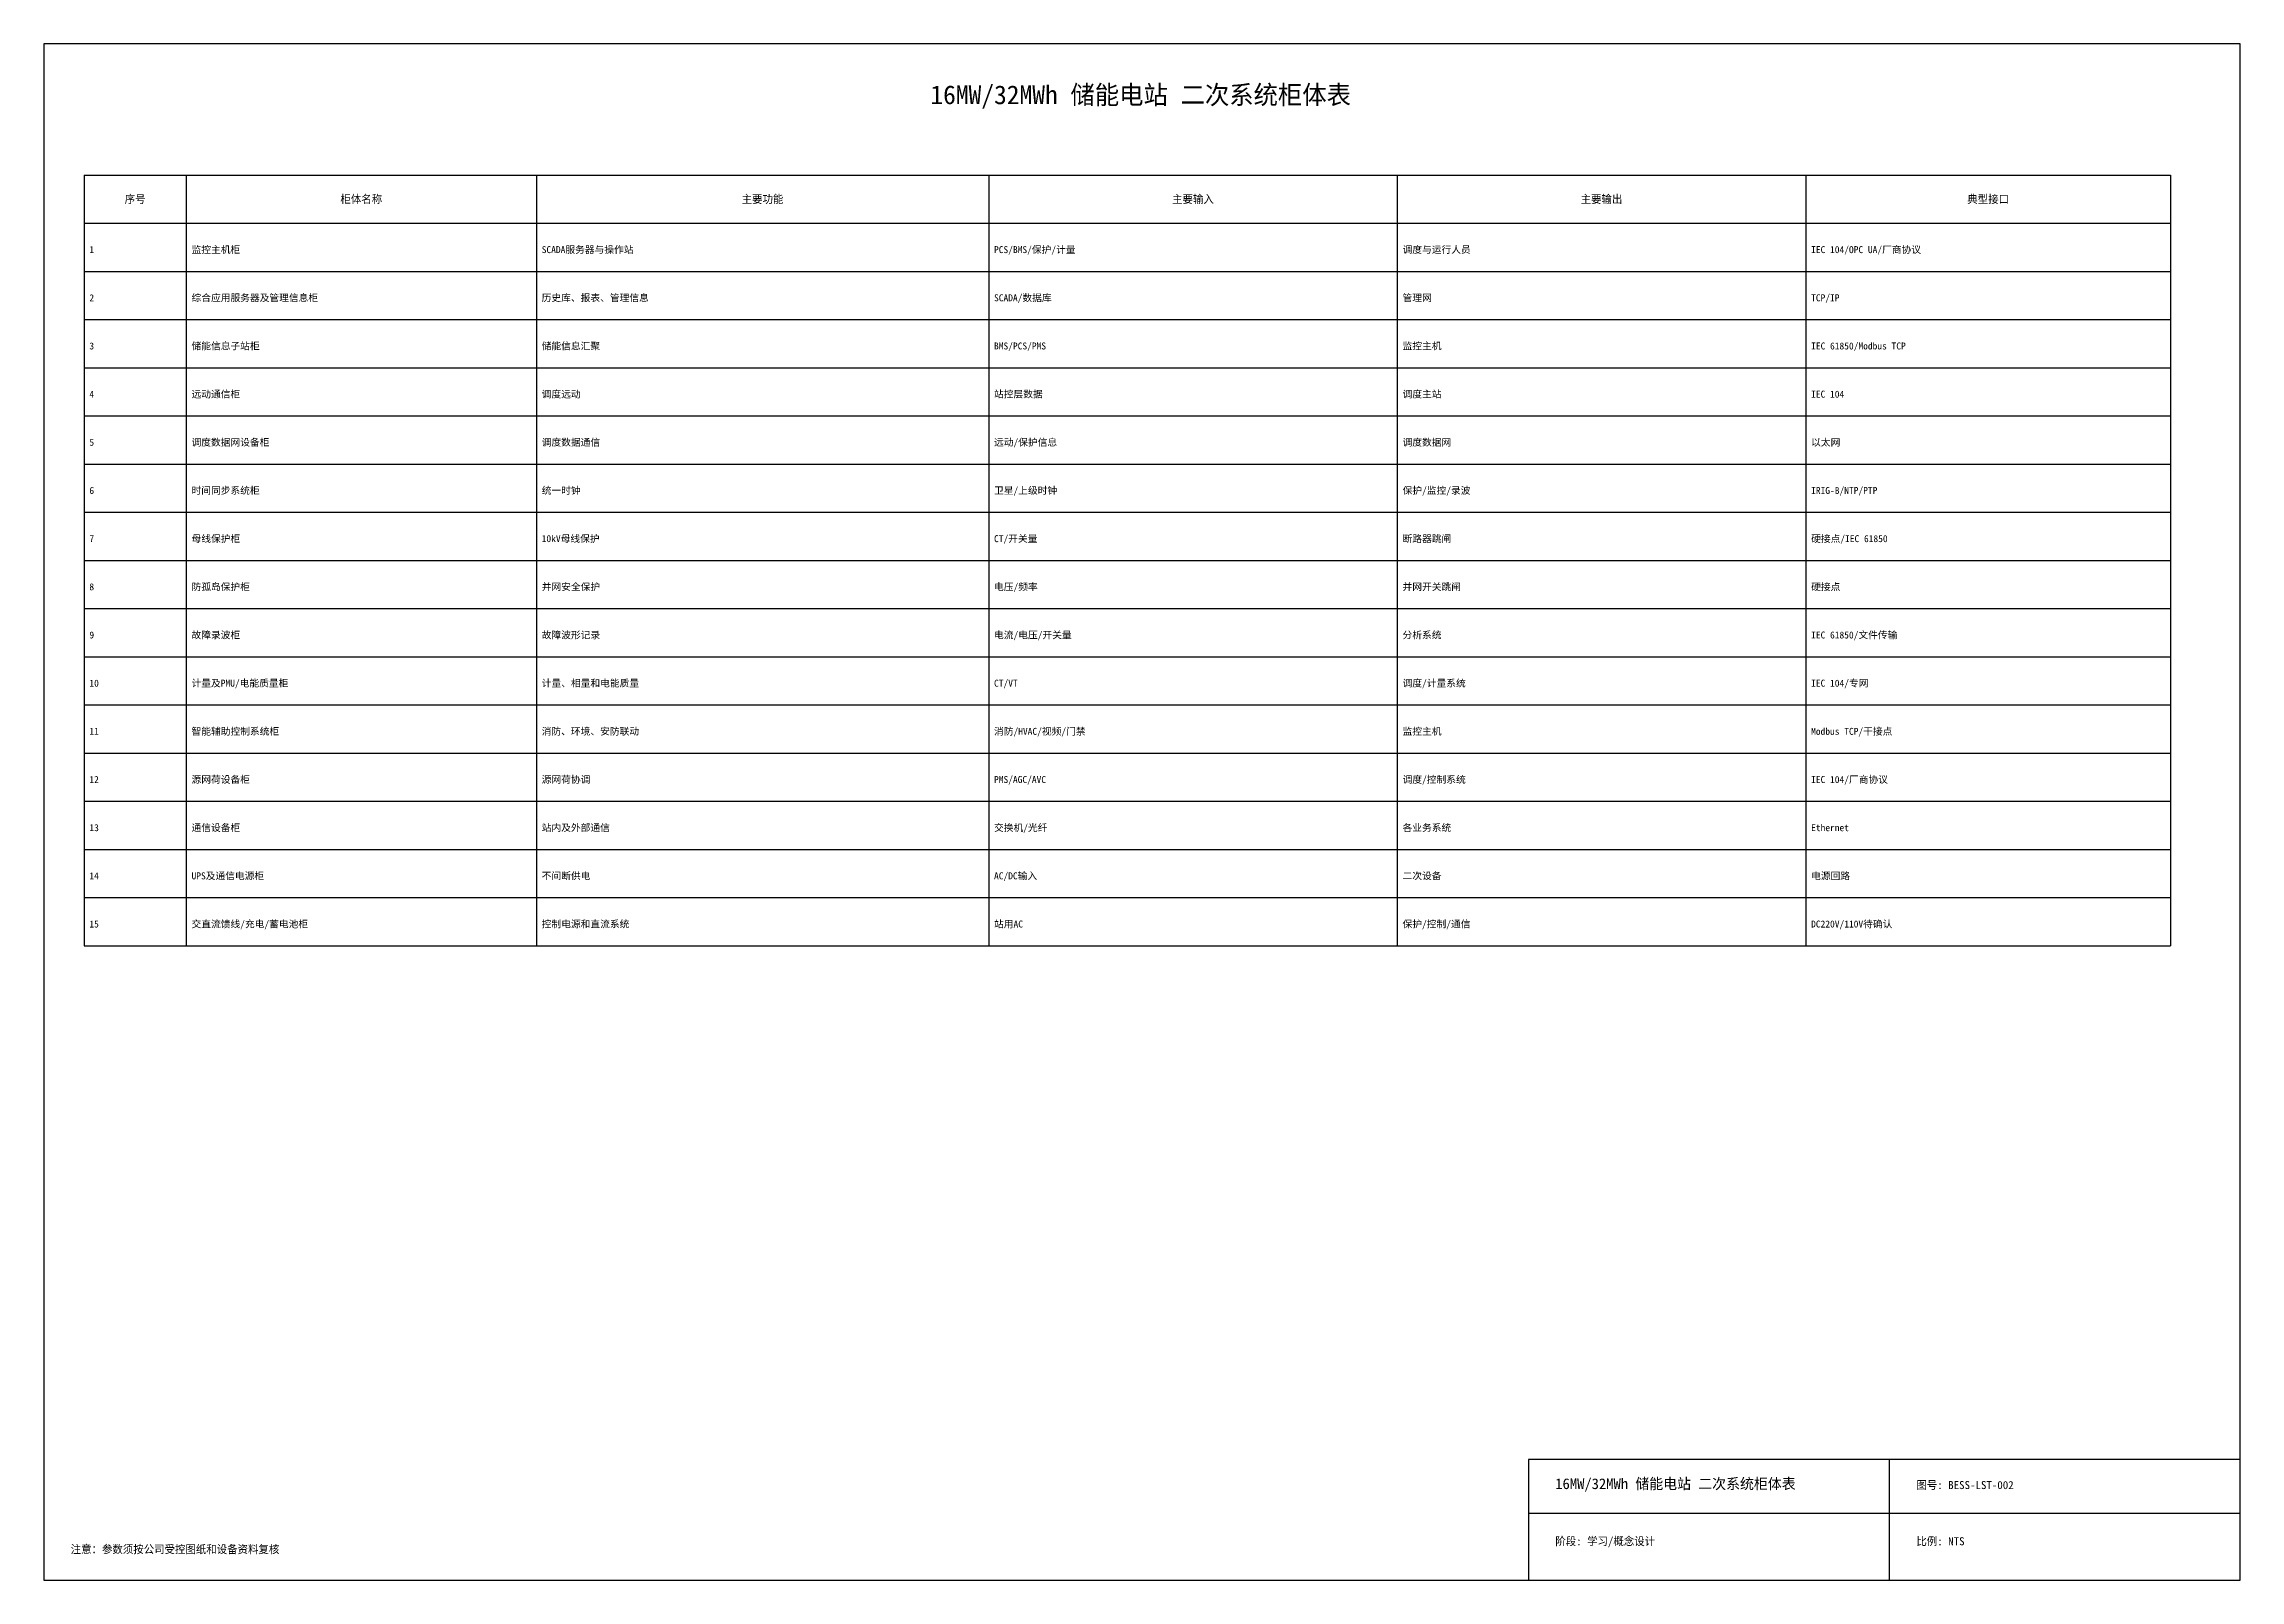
# Model space of a CAD drawing. Header units: metres. Extents: x 10 to 1731, y 10 to 1244.
# Drawn here: x 10 to 831, y 10 to 584 of the extents above; entities that cross this region are included whole.
import ezdxf
from ezdxf.enums import TextEntityAlignment as Align

# ---------------------------------------------------------------- set-up
doc = ezdxf.new("R2010")
doc.units = ezdxf.units.M

msp = doc.modelspace()

# ---------------------------------------------------------------- texts
at = {"layer": 'ANNOT'}
msp.add_text('注意：参数须按公司受控图纸和设备资料复核', height=3, dxfattribs=at).set_placement((20, 20))
at = {"layer": 'TEXT'}
for s, height, p in [('16MW/32MWh 储能电站 二次系统柜体表', 7, (420, 565)), ('序号', 3, (44.09, 526)), ('柜体名称', 3, (128.64, 526)), ('主要功能', 3, (278.64, 526)), ('主要输入', 3, (439.55, 526)), ('主要输出', 3, (592.27, 526)), ('典型接口', 3, (736.82, 526))]:
    msp.add_text(s, height=height, dxfattribs=at).set_placement(p, align=Align.MIDDLE_CENTER)
for s, height, p in [('1', 2.6, (27, 505.84)), ('监控主机柜', 2.6, (65.18, 505.84)), ('SCADA服务器与操作站', 2.6, (196.09, 505.84)), ('PCS/BMS/保护/计量', 2.6, (365.18, 505.84)), ('调度与运行人员', 2.6, (517.91, 505.84)), ('IEC 104/OPC UA/厂商协议', 2.6, (670.64, 505.84)), ('2', 2.6, (27, 487.84)), ('综合应用服务器及管理信息柜', 2.6, (65.18, 487.84)), ('历史库、报表、管理信息', 2.6, (196.09, 487.84)), ('SCADA/数据库', 2.6, (365.18, 487.84)), ('管理网', 2.6, (517.91, 487.84)), ('TCP/IP', 2.6, (670.64, 487.84)), ('3', 2.6, (27, 469.84)), ('储能信息子站柜', 2.6, (65.18, 469.84)), ('储能信息汇聚', 2.6, (196.09, 469.84)), ('BMS/PCS/PMS', 2.6, (365.18, 469.84)), ('监控主机', 2.6, (517.91, 469.84)), ('IEC 61850/Modbus TCP', 2.6, (670.64, 469.84)), ('4', 2.6, (27, 451.84)), ('远动通信柜', 2.6, (65.18, 451.84)), ('调度远动', 2.6, (196.09, 451.84)), ('站控层数据', 2.6, (365.18, 451.84)), ('调度主站', 2.6, (517.91, 451.84)), ('IEC 104', 2.6, (670.64, 451.84)), ('5', 2.6, (27, 433.84)), ('调度数据网设备柜', 2.6, (65.18, 433.84)), ('调度数据通信', 2.6, (196.09, 433.84)), ('远动/保护信息', 2.6, (365.18, 433.84)), ('调度数据网', 2.6, (517.91, 433.84)), ('以太网', 2.6, (670.64, 433.84)), ('时间同步系统柜', 2.6, (65.18, 415.84)), ('统一时钟', 2.6, (196.09, 415.84)), ('卫星/上级时钟', 2.6, (365.18, 415.84)), ('保护/监控/录波', 2.6, (517.91, 415.84)), ('6', 2.6, (27, 415.84)), ('IRIG-B/NTP/PTP', 2.6, (670.64, 415.84)), ('7', 2.6, (27, 397.84)), ('母线保护柜', 2.6, (65.18, 397.84)), ('10kV母线保护', 2.6, (196.09, 397.84)), ('CT/开关量', 2.6, (365.18, 397.84)), ('断路器跳闸', 2.6, (517.91, 397.84)), ('硬接点/IEC 61850', 2.6, (670.64, 397.84)), ('8', 2.6, (27, 379.84)), ('防孤岛保护柜', 2.6, (65.18, 379.84)), ('并网安全保护', 2.6, (196.09, 379.84)), ('电压/频率', 2.6, (365.18, 379.84)), ('并网开关跳闸', 2.6, (517.91, 379.84)), ('硬接点', 2.6, (670.64, 379.84)), ('9', 2.6, (27, 361.84)), ('故障录波柜', 2.6, (65.18, 361.84)), ('故障波形记录', 2.6, (196.09, 361.84)), ('电流/电压/开关量', 2.6, (365.18, 361.84)), ('分析系统', 2.6, (517.91, 361.84)), ('IEC 61850/文件传输', 2.6, (670.64, 361.84)), ('10', 2.6, (27, 343.84)), ('计量及PMU/电能质量柜', 2.6, (65.18, 343.84)), ('计量、相量和电能质量', 2.6, (196.09, 343.84)), ('CT/VT', 2.6, (365.18, 343.84)), ('调度/计量系统', 2.6, (517.91, 343.84)), ('IEC 104/专网', 2.6, (670.64, 343.84)), ('智能辅助控制系统柜', 2.6, (65.18, 325.84)), ('消防、环境、安防联动', 2.6, (196.09, 325.84)), ('消防/HVAC/视频/门禁', 2.6, (365.18, 325.84)), ('监控主机', 2.6, (517.91, 325.84)), ('Modbus TCP/干接点', 2.6, (670.64, 325.84)), ('11', 2.6, (27, 325.84)), ('12', 2.6, (27, 307.84)), ('源网荷设备柜', 2.6, (65.18, 307.84)), ('源网荷协调', 2.6, (196.09, 307.84)), ('PMS/AGC/AVC', 2.6, (365.18, 307.84)), ('调度/控制系统', 2.6, (517.91, 307.84)), ('IEC 104/厂商协议', 2.6, (670.64, 307.84)), ('13', 2.6, (27, 289.84)), ('通信设备柜', 2.6, (65.18, 289.84)), ('站内及外部通信', 2.6, (196.09, 289.84)), ('交换机/光纤', 2.6, (365.18, 289.84)), ('各业务系统', 2.6, (517.91, 289.84)), ('Ethernet', 2.6, (670.64, 289.84)), ('14', 2.6, (27, 271.84)), ('UPS及通信电源柜', 2.6, (65.18, 271.84)), ('不间断供电', 2.6, (196.09, 271.84)), ('AC/DC输入', 2.6, (365.18, 271.84)), ('二次设备', 2.6, (517.91, 271.84)), ('电源回路', 2.6, (670.64, 271.84)), ('15', 2.6, (27, 253.84)), ('交直流馈线/充电/蓄电池柜', 2.6, (65.18, 253.84)), ('控制电源和直流系统', 2.6, (196.09, 253.84)), ('站用AC', 2.6, (365.18, 253.84)), ('保护/控制/通信', 2.6, (517.91, 253.84)), ('DC220V/110V待确认', 2.6, (670.64, 253.84)), ('16MW/32MWh 储能电站 二次系统柜体表', 4, (575, 44)), ('图号: BESS-LST-002', 3, (710, 44)), ('阶段: 学习/概念设计', 3, (575, 23)), ('比例: NTS', 3, (710, 23))]:
    msp.add_text(s, height=height, dxfattribs=at).set_placement(p)

# ---------------------------------------------------------------- linework, layer by layer
at = {"layer": 'FRAME'}
for p, q in [((700, 10), (700, 55)), ((565, 35), (831, 35))]:
    msp.add_line(p, q, dxfattribs=at)
for points in [[(10, 10), (831, 10), (831, 584), (10, 584)], [(565, 10), (831, 10), (831, 55), (565, 55)]]:
    msp.add_lwpolyline(points, close=True, dxfattribs=at)
at = {"layer": 'TABLE'}
for p, q in [((25, 535), (805, 535)), ((25, 535), (25, 247)), ((63.18, 535), (63.18, 247)), ((194.09, 535), (194.09, 247)), ((363.18, 535), (363.18, 247)), ((515.91, 535), (515.91, 247)), ((668.64, 535), (668.64, 247)), ((805, 535), (805, 247)), ((25, 517), (805, 517)), ((25, 499), (805, 499)), ((25, 481), (805, 481)), ((25, 463), (805, 463)), ((25, 445), (805, 445)), ((25, 427), (805, 427)), ((25, 409), (805, 409)), ((25, 391), (805, 391)), ((25, 373), (805, 373)), ((25, 355), (805, 355)), ((25, 337), (805, 337)), ((25, 319), (805, 319)), ((25, 301), (805, 301)), ((25, 283), (805, 283)), ((25, 265), (805, 265)), ((25, 247), (805, 247))]:
    msp.add_line(p, q, dxfattribs=at)

msp.set_redraw_order([(e.dxf.handle, doc.entitydb.next_handle()) for e in msp.query("TEXT MTEXT ATTDEF DIMENSION ARC_DIMENSION")])  # texts and dimensions are drawn at this point

doc.saveas('drawing.dxf')
